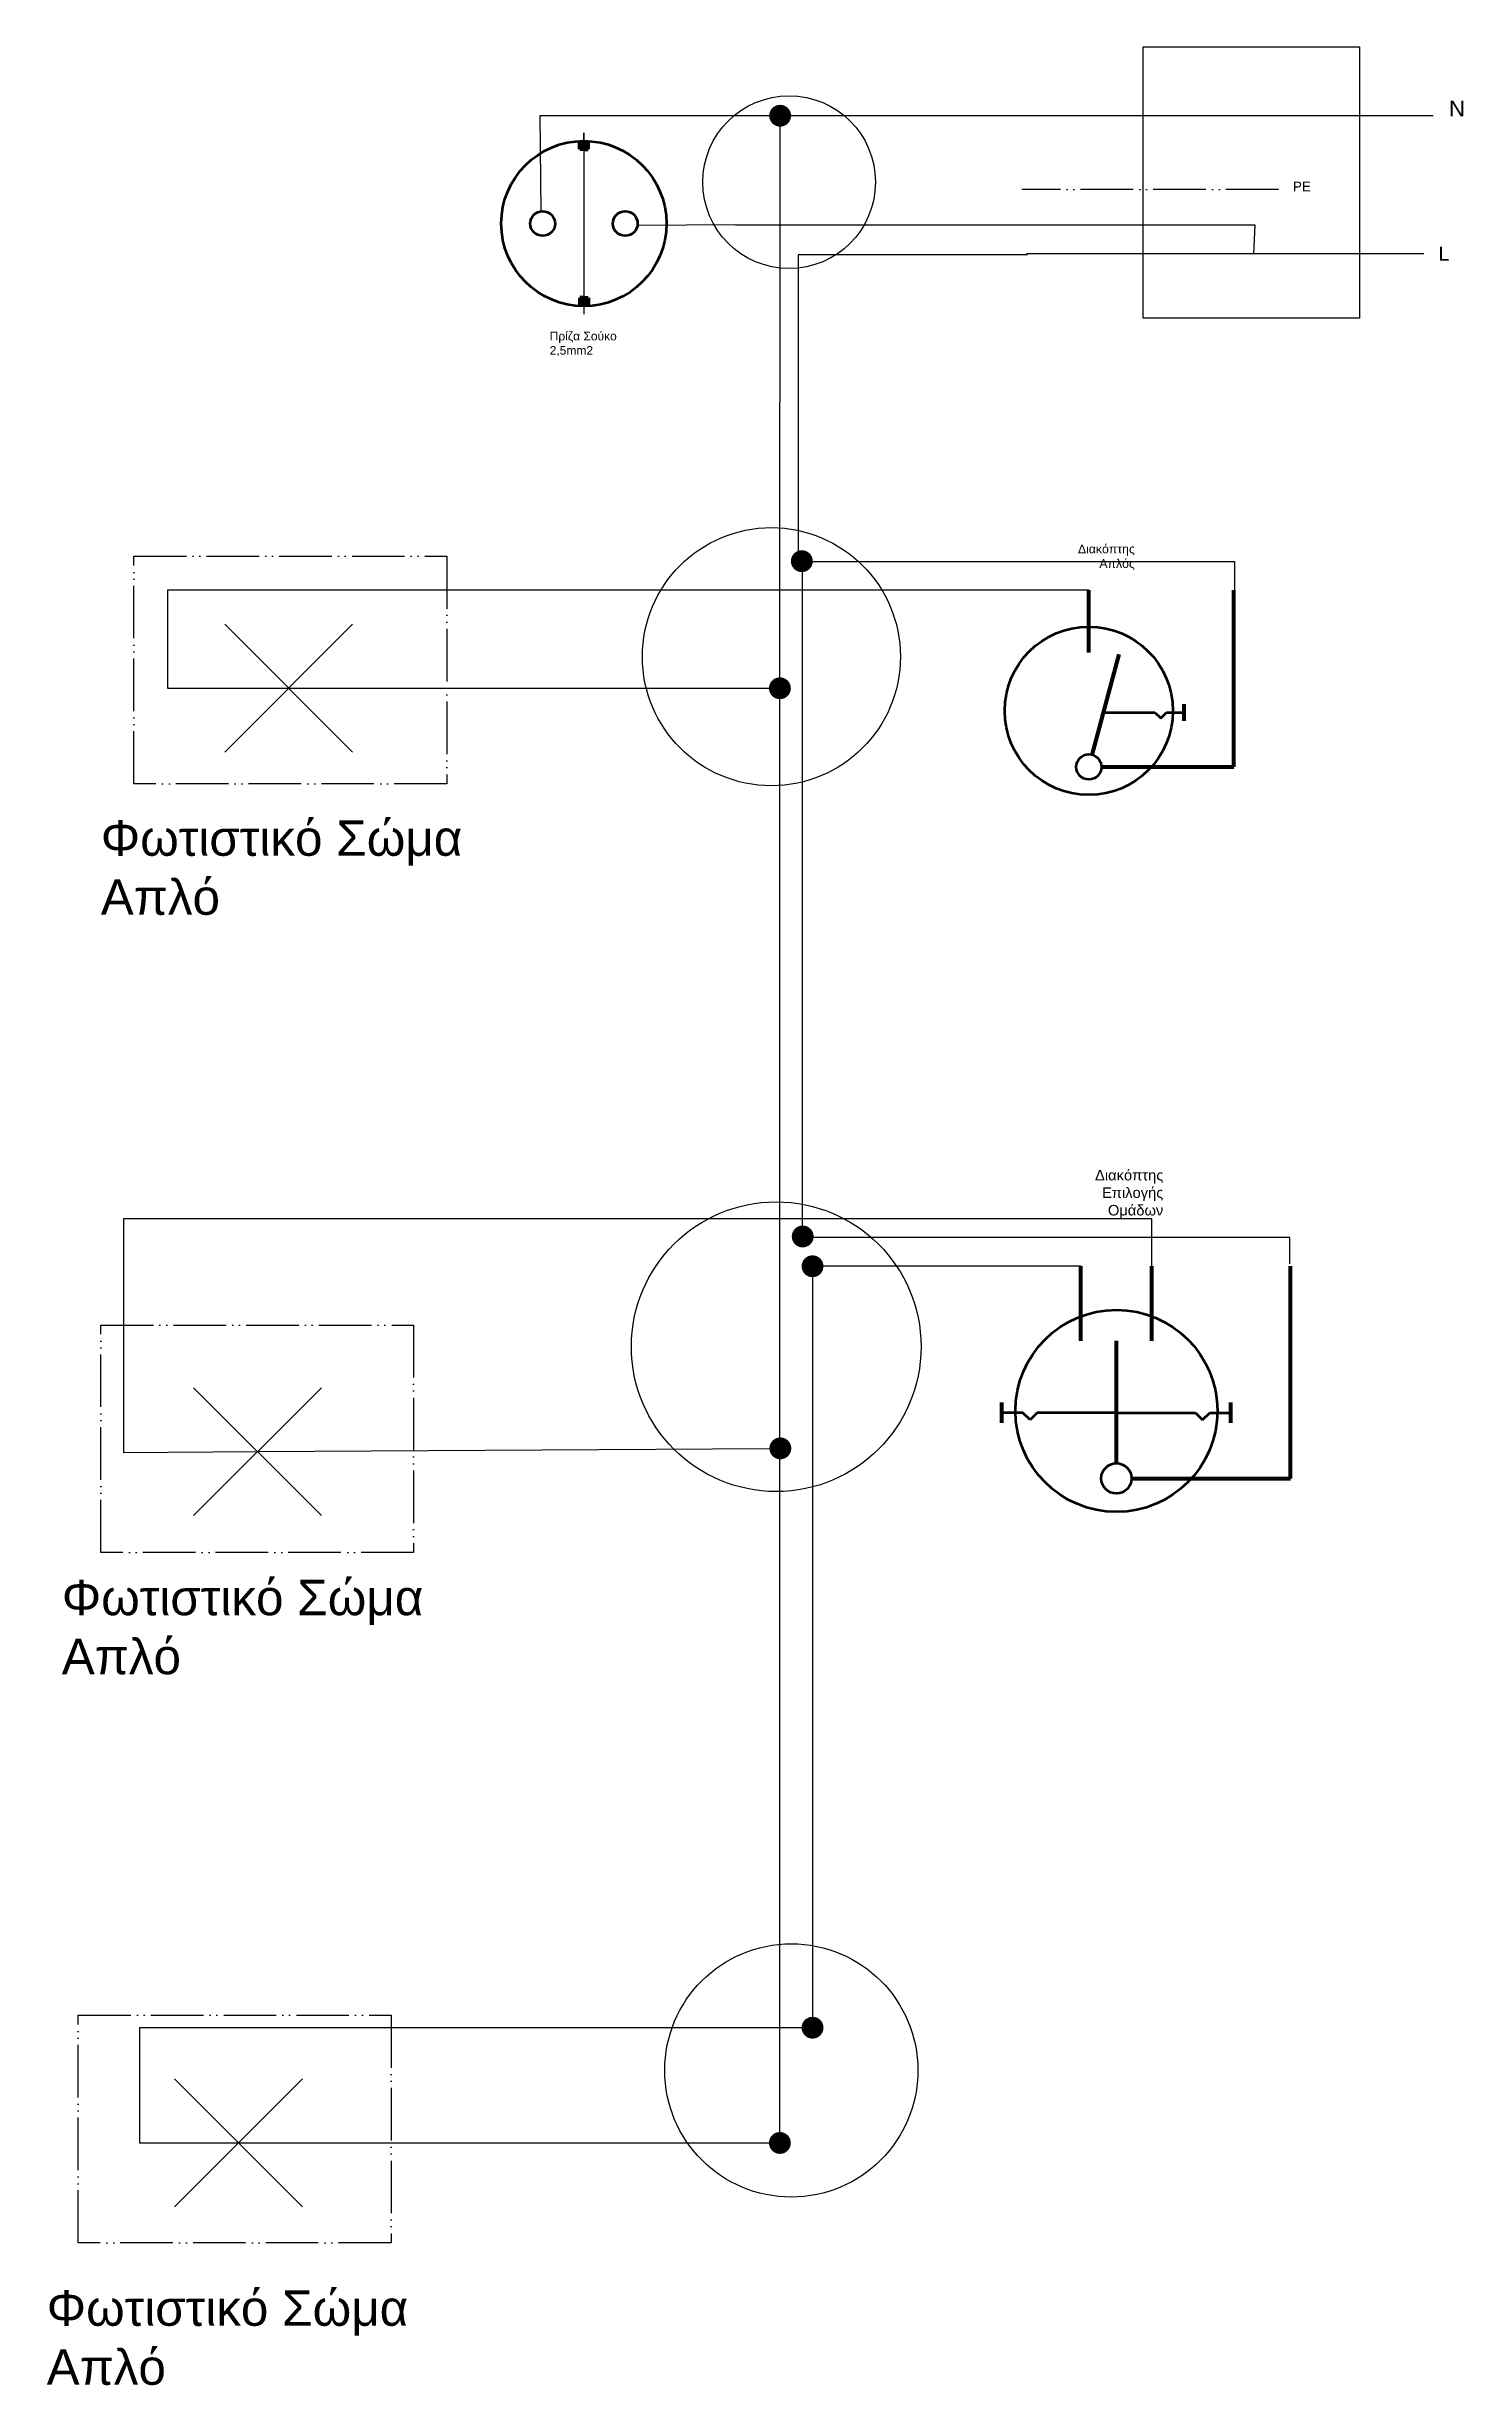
# Model space of a CAD drawing. Header units: millimetres. Extents: x 81094 to 82884, y 57169 to 58499.
# Drawn here: x 81352 to 81999, y 57169 to 58236 of the extents above; entities that cross this region are included whole.
import ezdxf

# ---------------------------------------------------------------- set-up
doc = ezdxf.new("R2010")
doc.units = ezdxf.units.MM
doc.linetypes.add('ACAD_ISO05W100', pattern=[33, 24, -3, 0, -3, 0, -3])
for name, color, linetype, lineweight in [('2S', 7, 'Continuous', 200), ('S', 7, 'Continuous', 100), ('S_2', 7, 'Continuous', 50), ('S_4', 7, 'Continuous', 25)]:
    doc.layers.add(name, color=color, linetype=linetype, lineweight=lineweight)
doc.styles.get("Standard").update_dxf_attribs({"font": 'arial.ttf'})

msp = doc.modelspace()

# ---------------------------------------------------------------- texts
at = {"color": 3, "linetype": 'ACAD_ISO05W100', "attachment_point": 1}
for s, width, gutter_width, insert, char_height in [('{\\C4;N}', 47.932, 36.2, (81992.1, 58211.7), 7.24), ('PE', 26.862, 21.8, (81920.9, 58174.7), 4.36), ('{\\C1;L}', 44.77, 31.7, (81987.3, 58145), 6.35)]:
    msp.add_mtext_dynamic_manual_height_columns(s, width=width, gutter_width=gutter_width, heights=[0], dxfattribs=dict(at, insert=insert, char_height=char_height))
for s, insert, char_height, width, attachment_point in [('Πρίζα Σούκο\\P2,5mm2', (81581.6, 58106.2), 3.926, 31.5, 1), ('Διακόπτης\\PΑπλός', (81848.7, 58009.1), 4, 30.008, 3), ('Φωτιστικό Σώμα\\PΑπλό', (81376.7, 57883.2), 16.148, 171.448, 1), ('Διακόπτης\\PΕπιλογής\\PΟμάδων', (81861.7, 57723.7), 4.8, 36.036, 3), ('Φωτιστικό Σώμα\\PΑπλό', (81358.9, 57536.6), 16.148, 171.448, 1), ('Φωτιστικό Σώμα\\PΑπλό', (81352, 57212.3), 16.148, 171.448, 1)]:
    msp.add_mtext(s, dxfattribs=dict(insert=insert, char_height=char_height, width=width, attachment_point=attachment_point))

# ---------------------------------------------------------------- hatches: boundary and pattern name
at = {"true_color": 0x000000}
h = msp.add_hatch(color=18, dxfattribs=at)
h.dxf.hatch_style = 1
edge = h.paths.add_edge_path()
edge.add_arc((81686.8, 58204.8), 5, 0, 360)
h = msp.add_hatch(color=18, dxfattribs=at)
h.dxf.hatch_style = 1
edge = h.paths.add_edge_path()
edge.add_arc((81696.7, 58001.5), 5, 0, 360)
h = msp.add_hatch(color=18, dxfattribs=at)
h.dxf.hatch_style = 1
edge = h.paths.add_edge_path()
edge.add_arc((81686.7, 57943.5), 5, 0, 360)
h = msp.add_hatch(color=18, dxfattribs=at)
h.dxf.hatch_style = 1
edge = h.paths.add_edge_path()
edge.add_arc((81697.1, 57693.3), 5, 0, 360)
h = msp.add_hatch(color=18, dxfattribs=at)
h.dxf.hatch_style = 1
edge = h.paths.add_edge_path()
edge.add_arc((81701.6, 57679.7), 5, 0, 360)
h = msp.add_hatch(color=18, dxfattribs=at)
h.dxf.hatch_style = 1
edge = h.paths.add_edge_path()
edge.add_arc((81686.9, 57596.6), 5, 0, 360)
h = msp.add_hatch(color=18, dxfattribs=at)
h.dxf.hatch_style = 1
edge = h.paths.add_edge_path()
edge.add_arc((81701.6, 57332.2), 5, 0, 360)
h = msp.add_hatch(color=18, dxfattribs=at)
h.dxf.hatch_style = 1
edge = h.paths.add_edge_path()
edge.add_arc((81686.7, 57279.6), 5, 0, 360)
at = {"layer": '2S'}
h = msp.add_hatch(color=256, dxfattribs=at)
h.dxf.hatch_style = 1
h.paths.add_polyline_path([(81597.2, 58193.3, 0.012506), (81595.3, 58193.2), (81595.3, 58189.5), (81597.2, 58189.5)])
h.paths.add_polyline_path([(81599.1, 58193.2, 0.012506), (81597.2, 58193.3), (81597.2, 58189.5), (81599.1, 58189.5)])
h = msp.add_hatch(color=256, dxfattribs=at)
h.dxf.hatch_style = 1
h.paths.add_polyline_path([(81597.2, 58121.7), (81595.4, 58121.7), (81595.4, 58118, 0.012373), (81597.2, 58117.9)])
h.paths.add_polyline_path([(81599.1, 58121.7), (81597.2, 58121.7), (81597.2, 58117.9, 0.012638), (81599.1, 58118)])

# ---------------------------------------------------------------- linework, layer by layer
at = {"color": 4}
for p, q in [((81796.1, 58204.8), (81577.1, 58204.8)), ((81577.1, 58204.8), (81577.5, 58161.2)), ((81686.7, 57943.5), (81686.8, 58204.8)), ((81984.9, 58204.8), (81796, 58204.8)), ((81462.4, 57943.5), (81686.7, 57943.5)), ((81686.7, 57279.6), (81686.7, 57943.5)), ((81448.2, 57595.1), (81681.9, 57596.6)), ((81439.5, 57279.6), (81686.7, 57279.6))]:
    msp.add_line(p, q, dxfattribs=at)
at = {"color": 3, "linetype": 'ACAD_ISO05W100'}
msp.add_line((81914.3, 58171.1), (81797.1, 58171.1), dxfattribs=at)
at = {"color": 1}
for p, q in [((81666.5, 58155), (81621.6, 58154.7)), ((81666.5, 58155), (81903.5, 58155)), ((81903.5, 58155), (81902.8, 58141.8)), ((81799.7, 58141.3), (81695, 58141.3)), ((81695, 58141.3), (81695, 58001.4)), ((81980.6, 58141.8), (81799.2, 58141.8)), ((81695, 58001.4), (81894.2, 58001.4)), ((81697, 57692.9), (81697, 58001.2)), ((81894.2, 58001.4), (81894.2, 57988.5)), ((81919.4, 57692.9), (81697, 57692.9)), ((81919.4, 57680.8), (81919.4, 57692.9))]:
    msp.add_line(p, q, dxfattribs=at)
at = {"color": 219, "true_color": 0x642165}
for p, q in [((81827.7, 57988.2), (81407.2, 57988.2)), ((81407.2, 57988.2), (81407.2, 57943.5)), ((81407.2, 57943.5), (81462.4, 57943.5))]:
    msp.add_line(p, q, dxfattribs=at)
for p, q in [((81433.3, 57972.7), (81491.6, 57914.3)), ((81491.6, 57972.7), (81433.3, 57914.3)), ((81419, 57624.3), (81477.4, 57565.9)), ((81477.4, 57624.3), (81419, 57565.9)), ((81410.3, 57308.8), (81468.7, 57250.4)), ((81468.7, 57308.8), (81410.3, 57250.4))]:
    msp.add_line(p, q)
at = {"color": 6}
for p, q in [((81856.4, 57701.3), (81387.1, 57701.3)), ((81387.1, 57701.3), (81387.1, 57594.7)), ((81856.4, 57679.7), (81856.4, 57701.3)), ((81387.1, 57594.7), (81448.2, 57595.1))]:
    msp.add_line(p, q, dxfattribs=at)
at = {"color": 32, "true_color": 0xcd6928}
for p, q in [((81824.1, 57679.7), (81701.6, 57679.7)), ((81701.6, 57679.7), (81701.6, 57332.2)), ((81701.6, 57332.2), (81394.4, 57332.2)), ((81394.4, 57332.2), (81394.4, 57279.6)), ((81394.4, 57279.6), (81439.5, 57279.6))]:
    msp.add_line(p, q, dxfattribs=at)
msp.add_lwpolyline([(81951.3, 58236.3), (81951.3, 58112.4), (81852.5, 58112.4), (81852.5, 58236.3)], close=True)
at = {"color": 3, "linetype": 'ACAD_ISO05W100'}
for points in [[(81391.8, 58003.8), (81534.6, 58003.8), (81534.6, 57899.9), (81391.8, 57899.9)], [(81376.7, 57652.9), (81519.5, 57652.9), (81519.5, 57549.1), (81376.7, 57549.1)], [(81366.4, 57337.9), (81509.2, 57337.9), (81509.2, 57234), (81366.4, 57234)]]:
    msp.add_lwpolyline(points, close=True, dxfattribs=at)
for centre, radius in [((81690.9, 58174.5), 39.4), ((81682.8, 57957.9), 58.9), ((81685, 57643), 66.1), ((81691.9, 57312.7), 57.8)]:
    msp.add_circle(centre, radius)
at = {"layer": '2S'}
for p, q in [((81595.3, 58189.5), (81595.3, 58193.2)), ((81597.2, 58189.5), (81595.3, 58189.5)), ((81597.2, 58189.5), (81599.1, 58189.5)), ((81599.1, 58189.5), (81599.1, 58193.2)), ((81597.2, 58121.7), (81595.4, 58121.7)), ((81595.4, 58121.7), (81595.4, 58118)), ((81597.2, 58117.9), (81597.2, 58121.7)), ((81597.2, 58121.7), (81599.1, 58121.7)), ((81599.1, 58121.7), (81599.1, 58118)), ((81829.2, 57913.1), (81841.5, 57959)), ((81840.3, 57589.8), (81840.3, 57645.7)), ((81840.3, 57589.8), (81840.3, 57645.7))]:
    msp.add_line(p, q, dxfattribs=at)
at = {"layer": 'S'}
for p, q in [((81827.7, 57959.9), (81827.7, 57988.2)), ((81893.9, 57907.6), (81893.9, 57988.2)), ((81871.2, 57928.7), (81871.2, 57936.3)), ((81833.5, 57907.6), (81893.9, 57907.6)), ((81824.1, 57645.7), (81824.1, 57679.7)), ((81824.1, 57645.7), (81824.1, 57679.7)), ((81856.4, 57645.7), (81856.4, 57679.7)), ((81856.4, 57645.7), (81856.4, 57679.7)), ((81919.8, 57582.9), (81919.8, 57679.7)), ((81788, 57608.2), (81788, 57617.5)), ((81892.5, 57608.2), (81892.5, 57617.5)), ((81847.2, 57582.9), (81919.8, 57582.9))]:
    msp.add_line(p, q, dxfattribs=at)
at = {"layer": 'S_2'}
for p, q in [((81834.4, 57932.5), (81850.2, 57932.5)), ((81850.2, 57932.5), (81857.8, 57932.5)), ((81857.8, 57932.5), (81860.5, 57929.8)), ((81860.5, 57929.8), (81863.2, 57932.5)), ((81863.2, 57932.5), (81871.2, 57932.5)), ((81797.6, 57612.8), (81788, 57612.8)), ((81800.9, 57609.6), (81797.6, 57612.8)), ((81804.1, 57612.8), (81800.9, 57609.6)), ((81813.2, 57612.8), (81804.1, 57612.8)), ((81840.3, 57612.8), (81813.2, 57612.8)), ((81840.3, 57612.8), (81867.3, 57612.8)), ((81867.3, 57612.8), (81876.4, 57612.8)), ((81876.4, 57612.8), (81879.6, 57609.6)), ((81879.6, 57609.6), (81882.9, 57612.8)), ((81882.9, 57612.8), (81892.5, 57612.8))]:
    msp.add_line(p, q, dxfattribs=at)
for centre, radius in [((81597.2, 58155.6), 37.7), ((81578.4, 58155.6), 5.65), ((81616.1, 58155.6), 5.65), ((81827.7, 57933.2), 38.4), ((81827.7, 57907.6), 5.75), ((81840.3, 57613.7), 46.1), ((81840.3, 57613.7), 46.1), ((81840.3, 57582.9), 6.91), ((81840.3, 57582.9), 6.91)]:
    msp.add_circle(centre, radius, dxfattribs=at)
at = {"layer": 'S_4'}
for p, q in [((81597.2, 58193.3), (81597.2, 58197)), ((81597.2, 58197), (81597.2, 58114.2)), ((81597.2, 58117.9), (81597.2, 58114.2))]:
    msp.add_line(p, q, dxfattribs=at)

msp.set_redraw_order([(e.dxf.handle, doc.entitydb.next_handle()) for e in msp.query("TEXT MTEXT ATTDEF DIMENSION ARC_DIMENSION")])  # texts and dimensions are drawn at this point

doc.saveas('drawing.dxf')
